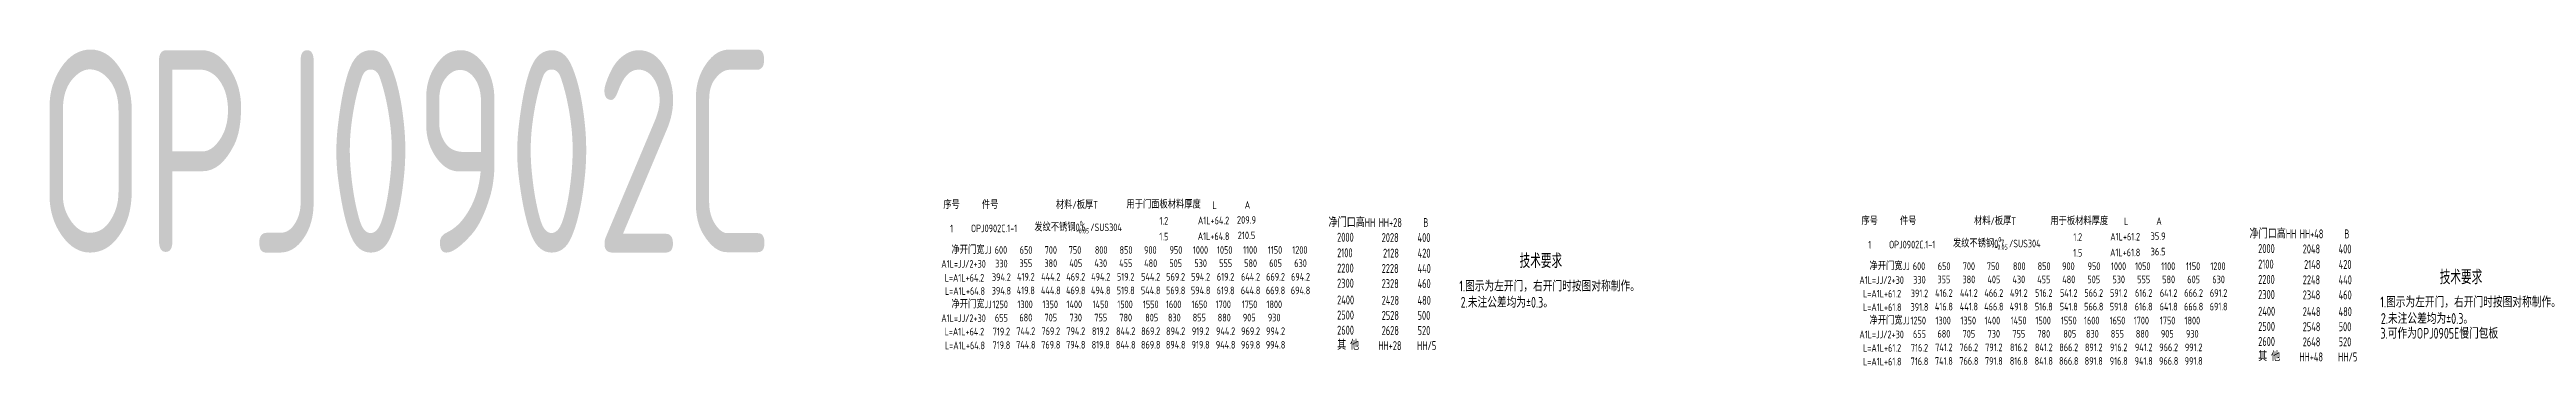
# Model space of a CAD drawing. Header units: inches. Extents: x 14216 to 120088, y -29410 to 23559.
# Drawn here: x 78809 to 82481, y 9812 to 10280 of the extents above; entities that cross this region are included whole.
import ezdxf
from ezdxf.enums import TextEntityAlignment as Align

# ---------------------------------------------------------------- set-up
doc = ezdxf.new("R2010")
doc.units = ezdxf.units.IN
doc.header["$LTSCALE"] = 0.3
doc.header["$MEASUREMENT"] = 0
for name, color, linetype in [('2', 2, 'Continuous'), ('2细实线', 2, 'Continuous'), ('7', 4, 'Continuous')]:
    doc.layers.add(name, color=color, linetype=linetype)
doc.styles.add('HZ', font='isocp2.shx', dxfattribs={"width": 0.7, "bigfont": 'hztxt.shx'})

msp = doc.modelspace()

# ---------------------------------------------------------------- texts
at = {"layer": '2', "style": 'HZ', "width": 0.75}
for s, p in [('净门口高HH', (80705.409, 10017.057)), ('HH+28', (80779.73, 10017.057)), ('B', (80845.901, 10017.057)), ('2000', (80718.261, 9995.34)), ('2028', (80784.285, 9994.808)), ('400', (80837.525, 9994.808)), ('净门口高HH', (82070.89, 10000.276)), ('2000', (82083.742, 9978.56)), ('HH+48', (82145.211, 10000.276)), ('2048', (82149.765, 9978.028)), ('400', (82203.005, 9978.028)), ('B', (82211.381, 10000.276)), ('2100', (80718.261, 9972.293)), ('2200', (80718.261, 9949.555)), ('2228', (80784.285, 9949.023)), ('2128', (80786.304, 9971.761)), ('440', (80837.525, 9949.023)), ('420', (80837.652, 9971.761)), ('2100', (82083.742, 9955.513)), ('2148', (82151.785, 9954.981)), ('420', (82203.133, 9954.981)), ('2300', (80718.261, 9927.17)), ('2400', (80718.261, 9902.365)), ('2328', (80784.285, 9926.638)), ('2428', (80784.285, 9901.833)), ('460', (80837.525, 9926.638)), ('480', (80837.525, 9901.833)), ('2200', (82083.742, 9932.775)), ('2300', (82083.742, 9910.39)), ('2248', (82149.765, 9932.243)), ('2348', (82149.765, 9909.858)), ('440', (82203.005, 9932.243)), ('460', (82203.005, 9909.858)), ('2500', (80718.261, 9879.98)), ('2528', (80784.285, 9879.448)), ('500', (80837.525, 9879.448)), ('2400', (82083.742, 9885.585)), ('2448', (82149.765, 9885.053)), ('480', (82203.005, 9885.053)), ('其 他', (80718.261, 9835.21)), ('2600', (80718.261, 9857.595)), ('HH+28', (80779.195, 9834.678)), ('2628', (80784.285, 9857.063)), ('HH/5', (80836.679, 9834.678)), ('520', (80837.525, 9857.063)), ('2500', (82083.742, 9863.2)), ('2600', (82083.742, 9840.815)), ('2548', (82149.765, 9862.668)), ('2648', (82149.765, 9840.283)), ('500', (82203.005, 9862.668)), ('520', (82203.005, 9840.283)), ('其 他', (82083.742, 9818.43)), ('HH+48', (82144.676, 9817.898)), ('HH/5', (82202.16, 9817.898))]:
    msp.add_text(s, height=13.31, dxfattribs=at).set_placement(p)
at = {"layer": '2', "color": 6, "insert": (79335.9, 10129.252), "char_height": 300, "attachment_point": 5, "style": 'HZ'}
msp.add_mtext('\\A1;OPJ0902C', dxfattribs=at)
at = {"layer": '2细实线', "style": 'HZ', "width": 0.8}
for s, height, p in [('序号', 11.3374, (80146.683, 10049.904)), ('件号', 11.3374, (80203.829, 10049.904)), ('材料/板厚T', 11.3374, (80332.504, 10049.904)), ('用于门面板材料厚度', 11.3374, (80461.045, 10050.531)), ('1.2', 11.3374, (80461.347, 10026.273)), ('L', 11.337, (80536.541, 10049.601)), ('A', 11.085, (80585.27, 10049.89)), ('序号', 11.3374, (81507.77, 10025.879)), ('件号', 11.3374, (81564.915, 10025.879)), ('材料/板厚T', 11.3374, (81693.59, 10025.879)), ('用于板材料厚度', 11.3374, (81818.49, 10025.886)), ('L', 11.337, (81888.017, 10025.576)), ('A', 11.085, (81936.746, 10025.865)), ('1', 11.337, (80146.683, 10014.842)), ('OPJ0902C.1-1', 11.34, (80209.675, 10015.137)), ('1.5', 11.3374, (80461.347, 10002.945)), ('1', 11.337, (81507.77, 9990.817)), ('OPJ0902C.1-1', 11.34, (81570.761, 9991.112)), ('1.2', 11.3374, (81816.233, 10002.248)), ('330', 11.34, (80220.481, 9962.978)), ('355', 11.34, (80256.694, 9963.48)), ('380', 11.34, (80293.72, 9963.48)), ('405', 11.34, (80330.746, 9963.48)), ('430', 11.34, (80367.772, 9963.48)), ('455', 11.34, (80404.798, 9963.48)), ('480', 11.34, (80441.824, 9963.48)), ('505', 11.34, (80478.85, 9963.48)), ('530', 11.34, (80515.876, 9963.48)), ('555', 11.34, (80552.902, 9963.48)), ('580', 11.34, (80589.928, 9963.48)), ('605', 11.34, (80626.954, 9963.48)), ('630', 11.34, (80663.98, 9963.48)), ('1.5', 11.3374, (81816.233, 9978.92)), ('394.8', 11.34, (80220.481, 9922.685)), ('394.2', 11.34, (80220.481, 9942.831)), ('419.8', 11.34, (80256.694, 9923.187)), ('419.2', 11.34, (80256.694, 9943.333)), ('444.8', 11.34, (80293.72, 9923.187)), ('444.2', 11.34, (80293.72, 9943.333)), ('469.8', 11.34, (80330.746, 9923.187)), ('469.2', 11.34, (80330.746, 9943.333)), ('494.8', 11.34, (80367.772, 9923.187)), ('494.2', 11.34, (80367.772, 9943.333)), ('519.8', 11.34, (80404.798, 9923.187)), ('519.2', 11.34, (80404.798, 9943.333)), ('544.8', 11.34, (80441.824, 9923.187)), ('544.2', 11.34, (80441.824, 9943.333)), ('569.8', 11.34, (80478.85, 9923.187)), ('569.2', 11.34, (80478.85, 9943.333)), ('594.8', 11.34, (80515.876, 9923.187)), ('594.2', 11.34, (80515.876, 9943.333)), ('619.8', 11.34, (80552.902, 9923.187)), ('619.2', 11.34, (80552.902, 9943.333)), ('644.8', 11.34, (80589.928, 9923.187)), ('644.2', 11.34, (80589.928, 9943.333)), ('669.8', 11.34, (80626.954, 9923.187)), ('669.2', 11.34, (80626.954, 9943.333)), ('694.8', 11.34, (80663.98, 9923.187)), ('694.2', 11.34, (80663.98, 9943.333)), ('391.2', 11.34, (81581.567, 9918.806)), ('330', 11.34, (81581.567, 9938.953)), ('416.2', 11.34, (81617.78, 9919.309)), ('355', 11.34, (81617.78, 9939.455)), ('441.2', 11.34, (81654.806, 9919.309)), ('380', 11.34, (81654.806, 9939.455)), ('466.2', 11.34, (81691.832, 9919.309)), ('405', 11.34, (81691.832, 9939.455)), ('491.2', 11.34, (81728.858, 9919.309)), ('430', 11.34, (81728.858, 9939.455)), ('516.2', 11.34, (81765.884, 9919.309)), ('455', 11.34, (81765.884, 9939.455)), ('541.2', 11.34, (81802.91, 9919.309)), ('480', 11.34, (81802.91, 9939.455)), ('566.2', 11.34, (81839.936, 9919.309)), ('505', 11.34, (81839.936, 9939.455)), ('591.2', 11.34, (81876.962, 9919.309)), ('530', 11.34, (81876.962, 9939.455)), ('616.2', 11.34, (81913.988, 9919.309)), ('555', 11.34, (81913.988, 9939.455)), ('641.2', 11.34, (81951.014, 9919.309)), ('580', 11.34, (81951.014, 9939.455)), ('666.2', 11.34, (81988.04, 9919.309)), ('605', 11.34, (81988.04, 9939.455)), ('691.2', 11.34, (82025.066, 9919.309)), ('630', 11.34, (82025.066, 9939.455)), ('655', 11.34, (80220.481, 9882.392)), ('680', 11.34, (80256.694, 9882.894)), ('705', 11.34, (80293.72, 9882.894)), ('730', 11.34, (80330.746, 9882.894)), ('755', 11.34, (80367.772, 9882.894)), ('780', 11.34, (80404.798, 9882.894)), ('805', 11.34, (80443.348, 9882.894)), ('830', 11.34, (80476.853, 9882.894)), ('855', 11.34, (80513.879, 9882.894)), ('880', 11.34, (80550.905, 9882.894)), ('905', 11.34, (80587.931, 9882.894)), ('930', 11.34, (80624.957, 9882.894)), ('391.8', 11.34, (81581.567, 9898.66)), ('416.8', 11.34, (81617.78, 9899.162)), ('441.8', 11.34, (81654.806, 9899.162)), ('466.8', 11.34, (81691.832, 9899.162)), ('491.8', 11.34, (81728.858, 9899.162)), ('516.8', 11.34, (81765.884, 9899.162)), ('541.8', 11.34, (81802.91, 9899.162)), ('566.8', 11.34, (81839.936, 9899.162)), ('591.8', 11.34, (81876.962, 9899.162)), ('616.8', 11.34, (81913.988, 9899.162)), ('641.8', 11.34, (81951.014, 9899.162)), ('666.8', 11.34, (81988.04, 9899.162)), ('691.8', 11.34, (82025.066, 9899.162)), ('719.8', 11.34, (80220.481, 9842.099)), ('719.2', 11.34, (80220.481, 9862.245)), ('744.8', 11.34, (80256.694, 9842.601)), ('744.2', 11.34, (80256.694, 9862.747)), ('769.8', 11.34, (80293.72, 9842.601)), ('769.2', 11.34, (80293.72, 9862.747)), ('794.8', 11.34, (80330.746, 9842.601)), ('794.2', 11.34, (80330.746, 9862.747)), ('819.8', 11.34, (80367.772, 9842.601)), ('819.2', 11.34, (80367.772, 9862.747)), ('844.8', 11.34, (80404.798, 9842.601)), ('844.2', 11.34, (80404.798, 9862.747)), ('869.8', 11.34, (80441.824, 9842.601)), ('869.2', 11.34, (80441.824, 9862.747)), ('894.8', 11.34, (80478.85, 9842.601)), ('894.2', 11.34, (80478.85, 9862.747)), ('919.8', 11.34, (80515.876, 9842.601)), ('919.2', 11.34, (80515.876, 9862.747)), ('944.8', 11.34, (80552.902, 9842.601)), ('944.2', 11.34, (80552.902, 9862.747)), ('969.8', 11.34, (80589.928, 9842.601)), ('969.2', 11.34, (80589.928, 9862.747)), ('994.8', 11.34, (80626.954, 9842.601)), ('994.2', 11.34, (80626.954, 9862.747)), ('716.2', 11.34, (81581.567, 9838.22)), ('655', 11.34, (81581.567, 9858.367)), ('741.2', 11.34, (81617.78, 9838.723)), ('680', 11.34, (81617.78, 9858.869)), ('766.2', 11.34, (81654.806, 9838.723)), ('705', 11.34, (81654.806, 9858.869)), ('791.2', 11.34, (81691.832, 9838.723)), ('730', 11.34, (81691.832, 9858.869)), ('816.2', 11.34, (81728.858, 9838.723)), ('755', 11.34, (81728.858, 9858.869)), ('841.2', 11.34, (81765.884, 9838.723)), ('780', 11.34, (81765.884, 9858.869)), ('866.2', 11.34, (81802.91, 9838.723)), ('805', 11.34, (81804.434, 9858.869)), ('891.2', 11.34, (81839.936, 9838.723)), ('830', 11.34, (81837.939, 9858.869)), ('916.2', 11.34, (81876.962, 9838.723)), ('855', 11.34, (81874.965, 9858.869)), ('941.2', 11.34, (81913.988, 9838.723)), ('880', 11.34, (81911.991, 9858.869)), ('966.2', 11.34, (81951.014, 9838.723)), ('905', 11.34, (81949.017, 9858.869)), ('991.2', 11.34, (81988.04, 9838.723)), ('930', 11.34, (81986.043, 9858.869)), ('716.8', 11.34, (81581.567, 9818.074)), ('741.8', 11.34, (81617.78, 9818.576)), ('766.8', 11.34, (81654.806, 9818.576)), ('791.8', 11.34, (81691.832, 9818.576)), ('816.8', 11.34, (81728.858, 9818.576)), ('841.8', 11.34, (81765.884, 9818.576)), ('866.8', 11.34, (81802.91, 9818.576)), ('891.8', 11.34, (81839.936, 9818.576)), ('916.8', 11.34, (81876.962, 9818.576)), ('941.8', 11.34, (81913.988, 9818.576)), ('966.8', 11.34, (81951.014, 9818.576)), ('991.8', 11.34, (81988.04, 9818.576))]:
    msp.add_text(s, height=height, dxfattribs=at).set_placement(p, align=Align.MIDDLE_CENTER)
at = {"layer": '2细实线', "style": 'HZ'}
for s, height, width, p in [(' 0', 7.2, 0.8, (80332.45, 10019.151)), ('净开门宽JJ', 11.34, 0.8, (80146.456, 9977.434)), ('600', 11.34, 0.8, (80210.57, 9977.434)), ('650', 11.34, 0.8, (80247.596, 9977.434)), ('发纹不锈钢0.6', 11.3374, 0.8, (80269.31, 10011.009)), ('700', 11.34, 0.8, (80284.622, 9977.434)), ('750', 11.34, 0.8, (80320.323, 9977.434)), ('-0.05', 7.2, 0.8, (80330.851, 10007.786)), ('/SUS304', 11.3374, 0.8, (80352.267, 10011.009)), ('800', 11.34, 0.8, (80359.03, 9977.434)), ('850', 11.34, 0.8, (80395.7, 9977.434)), ('900', 11.34, 0.8, (80432, 9977.434)), ('950', 11.34, 0.8, (80469.752, 9977.434)), ('1000', 11.34, 0.8, (80504.389, 9977.434)), ('1050', 11.34, 0.8, (80540.09, 9977.434)), ('1100', 11.34, 0.8, (80578.797, 9977.434)), ('1150', 11.34, 0.8, (80615.467, 9977.434)), ('1200', 11.34, 0.8, (80651.767, 9977.434)), ('发纹不锈钢0.7', 11.3374, 0.8, (81631.175, 9986.985)), ('-0.05', 7.2, 0.8, (81692.716, 9983.761)), (' 0', 7.2, 0.8, (81694.315, 9995.127)), ('/SUS304', 11.3374, 0.8, (81714.369, 9986.985)), ('A1L=JJ/2+30', 11.34, 0.8, (80131.391, 9956.85)), ('净开门宽JJ', 11.34, 0.8, (81507.542, 9953.41)), ('600', 11.34, 0.8, (81571.656, 9953.41)), ('650', 11.34, 0.8, (81608.682, 9953.41)), ('700', 11.34, 0.8, (81645.708, 9953.41)), ('750', 11.34, 0.8, (81681.409, 9953.41)), ('800', 11.34, 0.8, (81720.116, 9953.41)), ('850', 11.34, 0.8, (81756.786, 9953.41)), ('900', 11.34, 0.8, (81793.086, 9953.41)), ('950', 11.34, 0.8, (81830.838, 9953.41)), ('1000', 11.34, 0.8, (81865.475, 9953.41)), ('1050', 11.34, 0.8, (81901.176, 9953.41)), ('1100', 11.34, 0.8, (81939.883, 9953.41)), ('1150', 11.34, 0.8, (81976.553, 9953.41)), ('1200', 11.34, 0.8, (82012.853, 9953.41)), ('L=A1L+64.2', 11.34, 0.8, (80136.403, 9936.207)), ('L=A1L+64.8', 11.34, 0.8, (80136.809, 9916.557)), ('1.图示为左开门，右开门时按图对称制作。', 16, 0.75, (80899.283, 9921.655)), ('2.未注公差均为±0.3。', 16, 0.75, (80901.395, 9897.569)), ('A1L=JJ/2+30', 11.34, 0.8, (81492.477, 9932.825)), ('L=A1L+61.2', 11.34, 0.8, (81497.924, 9912.679)), ('1.图示为左开门，右开门时按图对称制作。', 16, 0.75, (82264.733, 9898.077)), ('A1L=JJ/2+30', 11.34, 0.8, (80131.391, 9876.264)), ('净开门宽JJ', 11.34, 0.8, (80146.456, 9896.848)), ('1250', 11.34, 0.8, (80207.263, 9896.848)), ('1300', 11.34, 0.8, (80244.289, 9896.848)), ('1350', 11.34, 0.8, (80281.315, 9896.848)), ('1400', 11.34, 0.8, (80317.016, 9896.848)), ('1450', 11.34, 0.8, (80355.723, 9896.848)), ('1500', 11.34, 0.8, (80392.393, 9896.848)), ('1550', 11.34, 0.8, (80430.218, 9896.848)), ('1600', 11.34, 0.8, (80464.448, 9896.848)), ('1650', 11.34, 0.8, (80502.392, 9896.848)), ('1700', 11.34, 0.8, (80538.093, 9896.848)), ('1750', 11.34, 0.8, (80576.8, 9896.848)), ('1800', 11.34, 0.8, (80613.47, 9896.848)), ('L=A1L+61.8', 11.34, 0.8, (81497.895, 9892.532)), ('净开门宽JJ', 11.34, 0.8, (81507.542, 9872.824)), ('1250', 11.34, 0.8, (81568.349, 9872.824)), ('1300', 11.34, 0.8, (81605.375, 9872.824)), ('1350', 11.34, 0.8, (81642.401, 9872.824)), ('1400', 11.34, 0.8, (81678.102, 9872.824)), ('1450', 11.34, 0.8, (81716.809, 9872.824)), ('1500', 11.34, 0.8, (81753.479, 9872.824)), ('1550', 11.34, 0.8, (81791.304, 9872.824)), ('1600', 11.34, 0.8, (81825.534, 9872.824)), ('1650', 11.34, 0.8, (81863.478, 9872.824)), ('1700', 11.34, 0.8, (81899.179, 9872.824)), ('1750', 11.34, 0.8, (81937.886, 9872.824)), ('1800', 11.34, 0.8, (81974.556, 9872.824)), ('2.未注公差均为±0.3。', 16, 0.75, (82265.564, 9873.545)), ('L=A1L+64.2', 11.34, 0.8, (80136.217, 9856.415)), ('L=A1L+64.8', 11.34, 0.8, (80136.809, 9835.971)), ('A1L=JJ/2+30', 11.34, 0.8, (81492.477, 9852.239)), ('L=A1L+61.2', 11.34, 0.8, (81497.924, 9832.196)), ('3.可作为OPJ0905E慢门包板', 16, 0.75, (82264.99, 9851.674)), ('L=A1L+61.8', 11.34, 0.8, (81497.895, 9811.946))]:
    msp.add_text(s, height=height, dxfattribs=dict(at, width=width)).set_placement(p)
at = {"layer": '2细实线', "style": 'HZ', "width": 0.8}
for s, height, p in [('A1L+64.2', 11.3374, (80535.069, 10026.834)), ('209.9', 11.0855, (80583.831, 10027.629)), ('A1L+64.8', 11.3374, (80535.069, 10003.506)), ('210.5', 11.0855, (80583.831, 10004.819)), ('A1L+61.2', 11.3374, (81886.545, 10002.81)), ('35.9', 11.0855, (81935.307, 10003.604)), ('A1L+61.8', 11.3374, (81886.545, 9979.482)), ('36.5', 11.0855, (81935.307, 9980.795))]:
    msp.add_text(s, height=height, dxfattribs=at).set_placement(p, align=Align.MIDDLE)
at = {"layer": '7', "ltscale": 0.5, "style": 'HZ', "width": 0.75}
for p in [(80988.783, 9956.337), (82352.951, 9932.312)]:
    msp.add_text('技术要求', height=21, dxfattribs=at).set_placement(p)

doc.saveas('drawing.dxf')
